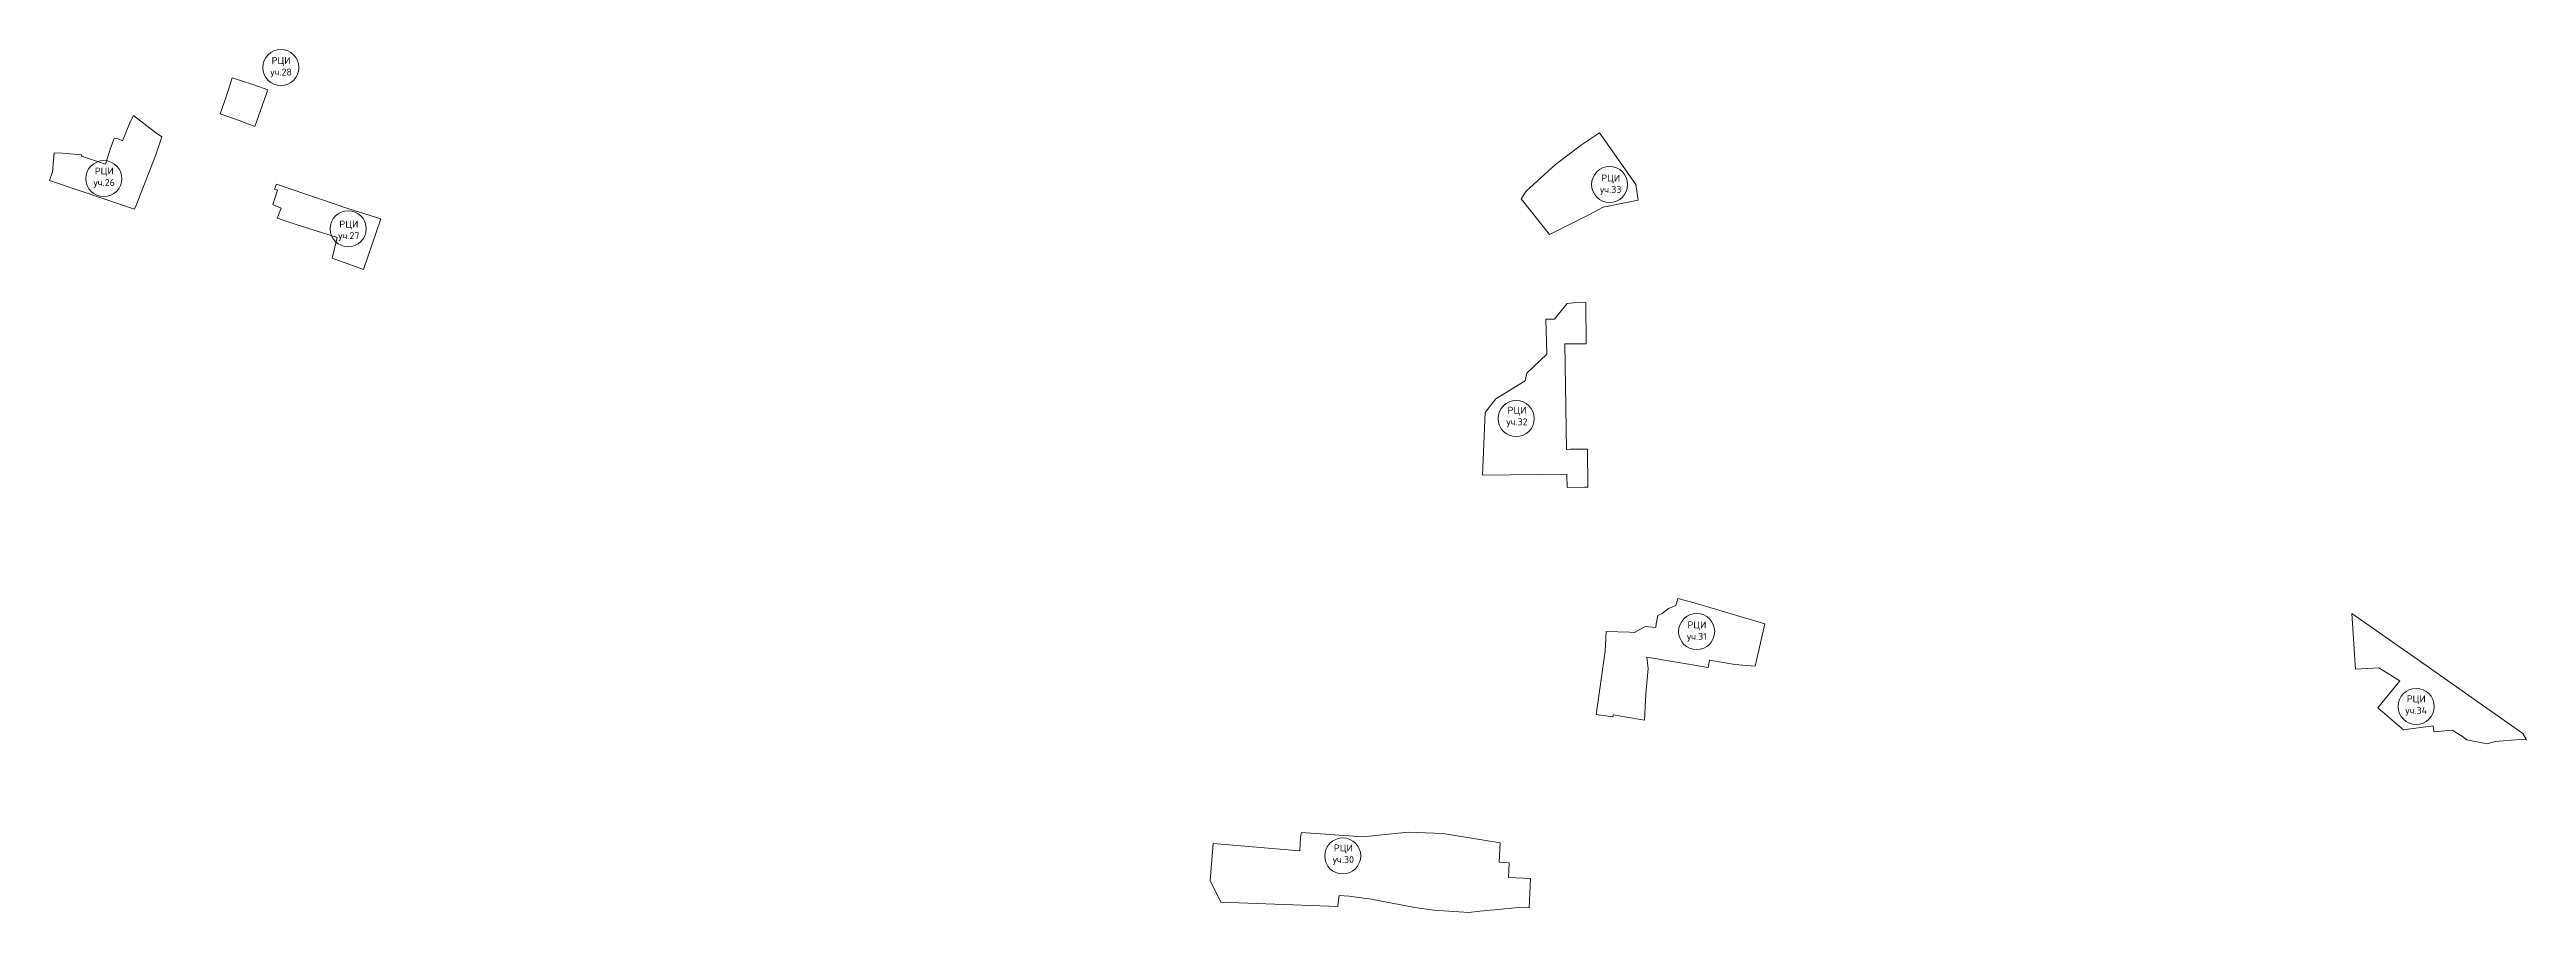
# Model space of a CAD drawing. Extents: x 1393084 to 1399110, y 357379 to 360774.
# Drawn here: x 1396774 to 1399110, y 359013 to 359826 of the extents above; entities that cross this region are included whole.
import ezdxf

# ---------------------------------------------------------------- set-up
doc = ezdxf.new("R2010")
doc.units = 0
doc.header["$MEASUREMENT"] = 0
doc.layers.add('РЦИ', color=30, linetype='Continuous')
doc.styles.get("Standard").update_dxf_attribs({"font": 'simplex.shx'})

msp = doc.modelspace()

# ---------------------------------------------------------------- texts
at = {"layer": 'РЦИ', "char_height": 6.53, "width": 6.533, "attachment_point": 2}
for s, insert in [('РЦИ\\Pуч.28', (1396992, 359818.9)), ('РЦИ\\Pуч.26', (1396825.1, 359714.8)), ('РЦИ\\Pуч.33', (1398246.3, 359708.2)), ('РЦИ\\Pуч.27', (1397055.9, 359664.7)), ('РЦИ\\Pуч.32', (1398157.9, 359489.2)), ('РЦИ\\Pуч.31', (1398327.6, 359286.9)), ('РЦИ\\Pуч.34', (1399006.2, 359217.2)), ('РЦИ\\Pуч.30', (1397994.1, 359076.6))]:
    msp.add_mtext(s, dxfattribs=dict(at, insert=insert))

# ---------------------------------------------------------------- linework, layer by layer
at = {"layer": 'РЦИ', "lineweight": 20}
for points in [[(1396945.8, 359799.2), (1396965.4, 359792.9), (1396979.4, 359787.9), (1396967.3, 359753.5), (1396952.4, 359759), (1396934.6, 359765.4), (1396940.3, 359781.4), (1396945.8, 359799.2)], [(1396873.8, 359726.8), (1396879.6, 359743.6), (1396873.5, 359747.8), (1396852.9, 359763.7), (1396849.9, 359758.5), (1396842.5, 359740.1), (1396838.2, 359741.9), (1396834.5, 359742.1), (1396831.1, 359733.1), (1396826.4, 359717.9), (1396803.7, 359725.5), (1396803.7, 359726.8), (1396785.8, 359728.3), (1396777.9, 359728.7), (1396776.4, 359710.6), (1396773.5, 359702.4), (1396853.7, 359675.4), (1396854.8, 359678.5), (1396873.8, 359726.8)], [(1398161.9, 359685.3), (1398188.5, 359651.5), (1398225.1, 359670), (1398239.3, 359677.3), (1398272.1, 359684.1), (1398269.9, 359698.8), (1398235.7, 359747.5), (1398218.7, 359736.2), (1398194.3, 359717.5), (1398166.6, 359692.5), (1398161.9, 359685.3)], [(1396987.5, 359699.2), (1396986.8, 359696.9), (1396985.9, 359694.3), (1396988.5, 359693.5), (1396984.1, 359680), (1396992.2, 359676.5), (1396988.4, 359667.1), (1397005.2, 359661.5), (1397045, 359648.8), (1397040.3, 359629.2), (1397069.6, 359618.8), (1397086.1, 359666.4), (1397054.9, 359676.1), (1396987.5, 359699.2)], [(1398203, 359548.6), (1398223.2, 359548.7), (1398222.7, 359587.6), (1398211.1, 359587.2), (1398205.3, 359586.5), (1398202.5, 359583), (1398193.3, 359571.8), (1398185.1, 359571.7), (1398186.2, 359538.9), (1398167.3, 359520.8), (1398165.6, 359513.6), (1398138, 359496.8), (1398127.8, 359484), (1398125.5, 359424.9), (1398204.9, 359425.6), (1398205.1, 359413.2), (1398221.7, 359413.6), (1398224.7, 359413.6), (1398224.3, 359449.3), (1398208.3, 359449.4), (1398204.6, 359448.9), (1398203, 359548.6)], [(1398391.7, 359284.7), (1398324.9, 359304.5), (1398309.8, 359308.4), (1398307.9, 359301.9), (1398300.8, 359299.2), (1398294.9, 359294.3), (1398290.7, 359292.5), (1398289.3, 359284.6), (1398288.9, 359281.3), (1398278.9, 359282), (1398268.7, 359276.6), (1398263.9, 359276.9), (1398242.1, 359277.4), (1398241.1, 359258.9), (1398232.5, 359199.1), (1398248.4, 359197.1), (1398248.6, 359198.7), (1398278.2, 359193.9), (1398279.5, 359218.5), (1398281.8, 359242.5), (1398280.5, 359253.2), (1398338.2, 359243.5), (1398339.4, 359250.3), (1398363.3, 359246.3), (1398382.7, 359244.8), (1398391.7, 359284.7)], [(1399007, 359251.3), (1399106.9, 359181.3), (1399110.2, 359175.2), (1399103.6, 359175.7), (1399080.7, 359173.6), (1399073.1, 359171.4), (1399054.1, 359175.2), (1399050, 359178.5), (1399040.2, 359184.3), (1399022.7, 359182.9), (1399022.1, 359188.5), (1398994.3, 359184.8), (1398970.1, 359205.4), (1398990.7, 359230.9), (1398971, 359243.3), (1398949, 359241.8), (1398945.6, 359294.4), (1399007, 359251.3)], [(1397868.6, 359042.8), (1397871.2, 359077.6), (1397953.1, 359070.7), (1397953.8, 359083.5), (1397954.5, 359088), (1398012.5, 359083.8), (1398055.4, 359088.1), (1398088.1, 359086.9), (1398142, 359078.2), (1398141.1, 359059.8), (1398150.5, 359059.3), (1398149.8, 359045.4), (1398170.8, 359044.6), (1398169.4, 359016.9), (1398159.7, 359017.3), (1398122.9, 359013.9), (1398112.6, 359012.6), (1398079.6, 359014.7), (1398061.4, 359017.2), (1398020.2, 359025.2), (1397999.6, 359027.9), (1397990.2, 359028.6), (1397989.1, 359022), (1397989, 359018.2), (1397878.4, 359022.1), (1397868.6, 359042.8)]]:
    msp.add_lwpolyline(points, dxfattribs=at)
at = {"layer": 'РЦИ', "lineweight": 0}
for centre in [(1396991.7, 359809), (1396824.8, 359704.3), (1398245.3, 359698.8), (1397055.3, 359657.1), (1398157.2, 359478.1), (1398327.4, 359277.3), (1399006.1, 359206.8), (1397993.5, 359065.8)]:
    msp.add_circle(centre, 17, dxfattribs=at)

msp.set_redraw_order([(e.dxf.handle, doc.entitydb.next_handle()) for e in msp.query("TEXT MTEXT ATTDEF DIMENSION ARC_DIMENSION")])  # texts and dimensions are drawn at this point

doc.saveas('drawing.dxf')
